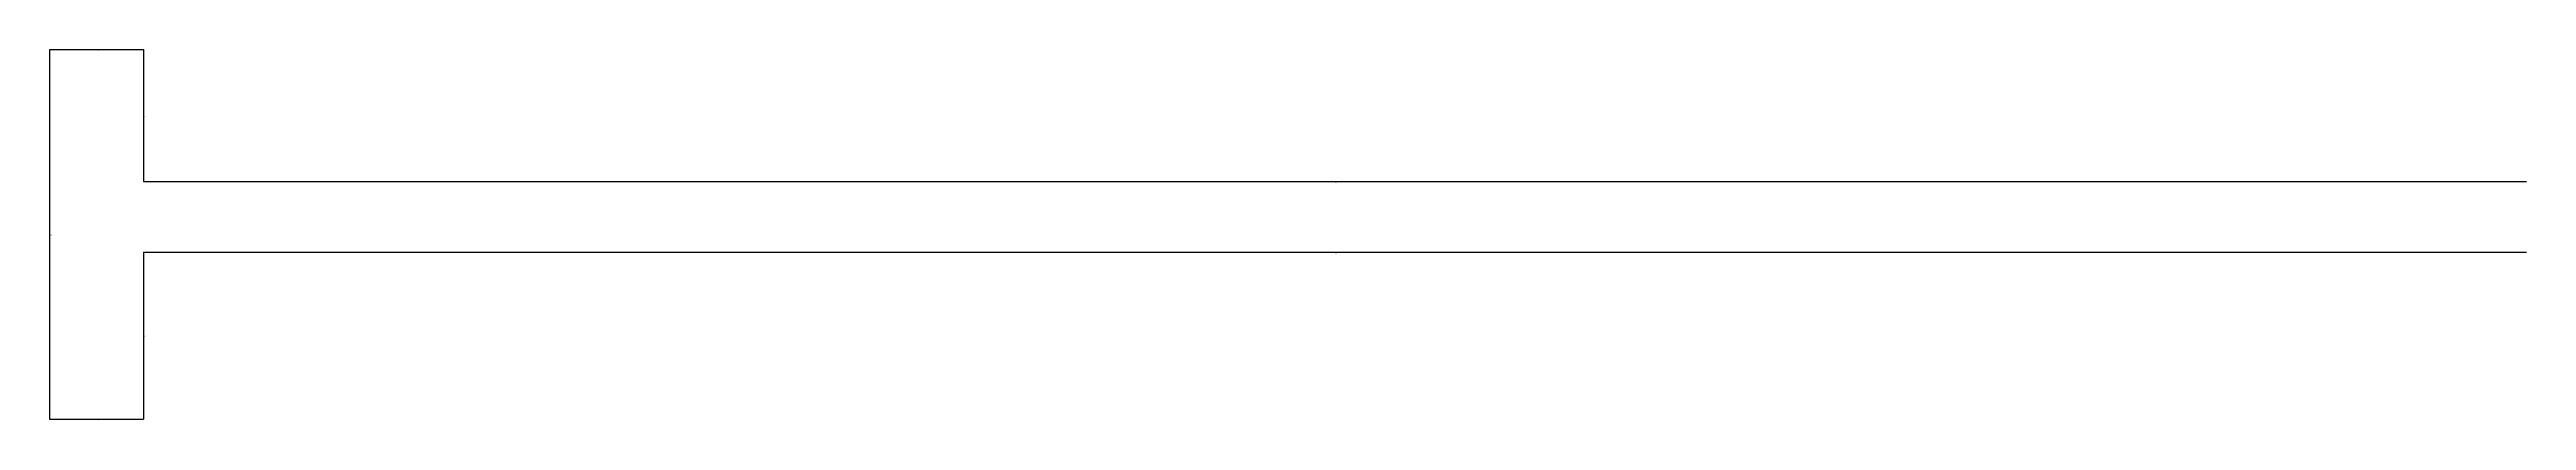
# Model space of a CAD drawing. Header units: metres. Extents: x 7978 to 27144, y 8157 to 45277.
# Drawn here: x 7980 to 13245, y 27322 to 28110 of the extents above; entities that cross this region are included whole.
import ezdxf

# ---------------------------------------------------------------- set-up
doc = ezdxf.new("R2010")
doc.units = ezdxf.units.M
doc.layers.add('WALL_DEBUG', color=7, linetype='Continuous')

msp = doc.modelspace()

# ---------------------------------------------------------------- linework, layer by layer
at = {"layer": 'WALL_DEBUG'}
for p, q in [((7980, 28110), (7980, 27325)), ((7980, 28110), (8180, 28110)), ((7980, 28110), (7980, 27325)), ((7980, 28110), (8180, 28110)), ((7980, 28110), (7980, 27325)), ((7980, 28110), (8180, 28110)), ((7980, 28110), (7980, 27325)), ((7980, 28110), (8180, 28110)), ((7980, 28110), (7980, 27325)), ((7980, 28110), (8180, 28110)), ((7980, 28110), (7980, 27325)), ((7980, 28110), (8180, 28110)), ((8180, 28110), (8180, 27830)), ((8180, 28110), (8180, 27830)), ((8180, 28110), (8180, 27830)), ((8180, 28110), (8180, 27830)), ((8180, 28110), (8180, 27830)), ((8180, 28110), (8180, 27830)), ((8180, 27830), (13245, 27830)), ((8180, 27830), (13245, 27830)), ((8180, 27830), (13245, 27830)), ((8180, 27830), (13245, 27830)), ((8180, 27830), (13245, 27830)), ((8180, 27830), (13245, 27830)), ((8180, 27680), (8180, 27325)), ((8180, 27680), (13245, 27680)), ((8180, 27680), (8180, 27325)), ((8180, 27680), (13245, 27680)), ((8180, 27680), (8180, 27325)), ((8180, 27680), (13245, 27680)), ((8180, 27680), (8180, 27325)), ((8180, 27680), (13245, 27680)), ((8180, 27680), (8180, 27325)), ((8180, 27680), (13245, 27680)), ((8180, 27680), (8180, 27325)), ((8180, 27680), (13245, 27680)), ((7980, 27325), (8180, 27325)), ((7980, 27325), (8180, 27325)), ((7980, 27325), (8180, 27325)), ((7980, 27325), (8180, 27325)), ((7980, 27325), (8180, 27325)), ((7980, 27325), (8180, 27325))]:
    msp.add_line(p, q, dxfattribs=at)

# ---------------------------------------------------------------- texts
at = {"layer": 'comp_debug_text', "char_height": 2.5, "attachment_point": 1}
for insert in [(8080, 28110), (8180, 27970), (10712.5, 27830), (7980, 27717.5), (10712.5, 27680), (8180, 27502.5), (8080, 27325)]:
    msp.add_mtext('18', dxfattribs=dict(at, insert=insert))

doc.saveas('drawing.dxf')
